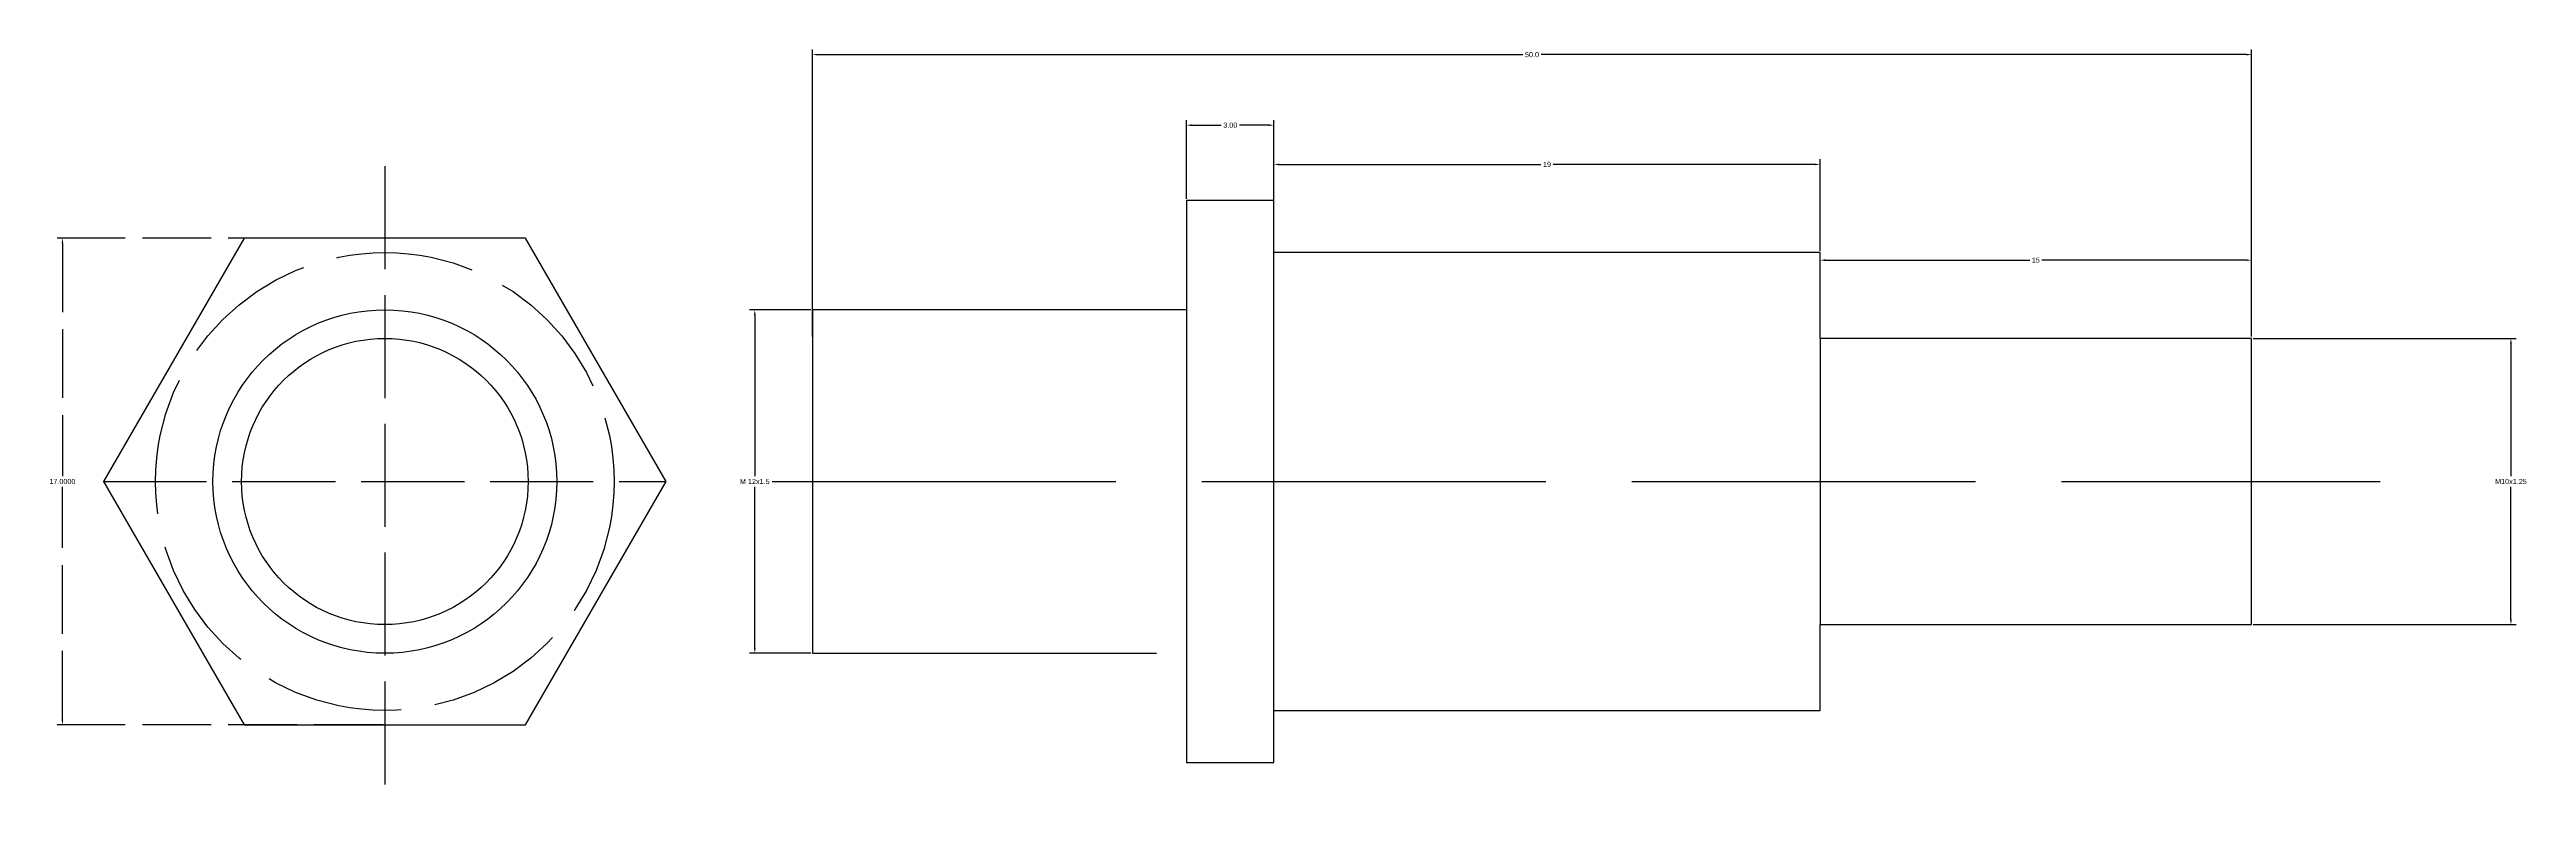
# Model space of a CAD drawing. Header units: inches. Extents: x 118.6 to 205, y 13.8 to 39.7.
import ezdxf

# ---------------------------------------------------------------- set-up
doc = ezdxf.new("R2010")
doc.units = ezdxf.units.IN
doc.header["$MEASUREMENT"] = 0
doc.linetypes.add('ACAD_ISO02W100', pattern=[15, 12, -3])
doc.styles.get("Standard").update_dxf_attribs({"font": 'Arial.ttf'})
doc.dimstyles.get("Standard").update_dxf_attribs({"dimtxt": 0.18, "dimasz": 0.18, "dimexe": 0.18, "dimexo": 0.0625, "dimgap": 0.09, "dimtad": 0, "dimtih": 1, "dimtoh": 1, "dimdec": 4, "dimzin": 0, "dimdsep": 46, "dimtxsty": 'Standard', "dimcen": 0.09, "dimadec": 0, "dimazin": 0, "dimtfac": 1, "dimtdec": 4, "dimtofl": 0, "dimtmove": 0, "dimatfit": 3, "dimfxl": 1, "dimtolj": 1, "dimtzin": 0, "dimarcsym": 0})

# ---------------------------------------------------------------- blocks, each defined once
blk = doc.blocks.new('*D3')
at = {"color": 0, "linetype": 'ACAD_ISO02W100', "lineweight": -2, "ltscale": 0.2, "transparency": 16777216}
for p, q in [((130.235, 33.086), (118.865, 33.086)), ((119.045, 32.906), (119.045, 24.767)), ((119.045, 16.266), (119.045, 24.405)), ((130.235, 16.086), (118.865, 16.086))]:
    blk.add_line(p, q, dxfattribs=at)
at = {"color": 0, "linetype": 'ACAD_ISO02W100', "ltscale": 0.2, "transparency": 16777216}
for points in [[(119.015, 32.906), (119.075, 32.906), (119.045, 33.086)], [(119.015, 16.266), (119.075, 16.266), (119.045, 16.086)]]:
    blk.add_solid(points, dxfattribs=at)
at = {"layer": 'Defpoints', "color": 0, "linetype": 'ACAD_ISO02W100', "ltscale": 0.2, "transparency": 16777216}
for p in [(130.298, 33.086), (119.045, 16.086), (130.298, 16.086)]:
    blk.add_point(p, dxfattribs=at)
at = {"color": 0, "linetype": 'ACAD_ISO02W100', "ltscale": 0.2, "transparency": 16777216, "insert": (119.045, 24.586), "char_height": 0.18, "width": 0.89812, "attachment_point": 5}
blk.add_mtext('\\A1;17.0000', dxfattribs=at)
blk = doc.blocks.new('*D4')
at = {"color": 0, "lineweight": -2, "transparency": 16777216}
for p, q in [((145.158, 30.586), (143.027, 30.586)), ((143.207, 30.406), (143.207, 24.767)), ((143.207, 18.766), (143.207, 24.405)), ((145.158, 18.586), (143.027, 18.586))]:
    blk.add_line(p, q, dxfattribs=at)
at = {"color": 0, "transparency": 16777216}
for points in [[(143.177, 30.406), (143.237, 30.406), (143.207, 30.586)], [(143.177, 18.766), (143.237, 18.766), (143.207, 18.586)]]:
    blk.add_solid(points, dxfattribs=at)
at = {"layer": 'Defpoints', "color": 0, "transparency": 16777216}
for p in [(145.22, 30.586), (143.207, 18.586), (145.22, 18.586)]:
    blk.add_point(p, dxfattribs=at)
at = {"color": 0, "transparency": 16777216, "insert": (143.207, 24.586), "char_height": 0.18, "attachment_point": 5}
blk.add_mtext('\\A1;M 12x1.5', dxfattribs=at)
blk = doc.blocks.new('*D5')
at = {"color": 0, "lineweight": -2, "transparency": 16777216}
for p, q in [((158.274, 34.463), (158.274, 37.216)), ((161.324, 34.463), (161.324, 37.216)), ((158.454, 37.036), (159.476, 37.036)), ((161.144, 37.036), (160.122, 37.036))]:
    blk.add_line(p, q, dxfattribs=at)
at = {"color": 0, "transparency": 16777216}
for points in [[(158.454, 37.066), (158.454, 37.006), (158.274, 37.036)], [(161.144, 37.066), (161.144, 37.006), (161.324, 37.036)]]:
    blk.add_solid(points, dxfattribs=at)
at = {"layer": 'Defpoints', "color": 0, "transparency": 16777216}
for p in [(161.324, 37.036), (158.274, 34.401), (161.324, 34.401)]:
    blk.add_point(p, dxfattribs=at)
at = {"color": 0, "transparency": 16777216, "insert": (159.799, 37.036), "char_height": 0.18, "attachment_point": 5}
blk.add_mtext('\\A1;3.00', dxfattribs=at)
blk = doc.blocks.new('*D6')
at = {"color": 0, "lineweight": -2, "transparency": 16777216}
for p, q in [((145.22, 29.648), (145.22, 39.682)), ((145.4, 39.502), (170.005, 39.502)), ((195.256, 39.502), (170.651, 39.502)), ((195.436, 29.648), (195.436, 39.682))]:
    blk.add_line(p, q, dxfattribs=at)
at = {"color": 0, "transparency": 16777216}
for points in [[(145.4, 39.532), (145.4, 39.472), (145.22, 39.502)], [(195.256, 39.532), (195.256, 39.472), (195.436, 39.502)]]:
    blk.add_solid(points, dxfattribs=at)
at = {"layer": 'Defpoints', "color": 0, "transparency": 16777216}
for p in [(145.22, 39.502), (145.22, 29.586), (195.436, 29.586)]:
    blk.add_point(p, dxfattribs=at)
at = {"color": 0, "transparency": 16777216, "insert": (170.328, 39.502), "char_height": 0.18, "attachment_point": 5}
blk.add_mtext('\\A1;50.0', dxfattribs=at)
blk = doc.blocks.new('*D7')
at = {"color": 0, "lineweight": -2, "transparency": 16777216}
for p, q in [((195.498, 29.586), (204.671, 29.586)), ((204.491, 29.406), (204.491, 24.767)), ((204.491, 19.766), (204.491, 24.405)), ((195.498, 19.586), (204.671, 19.586))]:
    blk.add_line(p, q, dxfattribs=at)
at = {"color": 0, "transparency": 16777216}
for points in [[(204.461, 29.406), (204.521, 29.406), (204.491, 29.586)], [(204.461, 19.766), (204.521, 19.766), (204.491, 19.586)]]:
    blk.add_solid(points, dxfattribs=at)
at = {"layer": 'Defpoints', "color": 0, "transparency": 16777216}
for p in [(195.436, 29.586), (195.436, 19.586), (204.491, 19.586)]:
    blk.add_point(p, dxfattribs=at)
at = {"color": 0, "transparency": 16777216, "insert": (204.491, 24.586), "char_height": 0.18, "attachment_point": 5}
blk.add_mtext('\\A1;M10x1.25', dxfattribs=at)
blk = doc.blocks.new('*D8')
at = {"color": 0, "lineweight": -2, "transparency": 16777216}
for p, q in [((161.324, 32.648), (161.324, 35.845)), ((161.504, 35.665), (170.642, 35.665)), ((180.202, 35.665), (171.065, 35.665)), ((180.382, 32.648), (180.382, 35.845))]:
    blk.add_line(p, q, dxfattribs=at)
at = {"color": 0, "transparency": 16777216}
for points in [[(161.504, 35.695), (161.504, 35.635), (161.324, 35.665)], [(180.202, 35.695), (180.202, 35.635), (180.382, 35.665)]]:
    blk.add_solid(points, dxfattribs=at)
at = {"layer": 'Defpoints', "color": 0, "transparency": 16777216}
for p in [(161.324, 35.665), (161.324, 32.586), (180.382, 32.586)]:
    blk.add_point(p, dxfattribs=at)
at = {"color": 0, "transparency": 16777216, "insert": (170.853, 35.665), "char_height": 0.18, "attachment_point": 5}
blk.add_mtext('\\A1;19', dxfattribs=at)
blk = doc.blocks.new('*D9')
at = {"color": 0, "lineweight": -2, "transparency": 16777216}
for p, q in [((180.382, 29.648), (180.382, 32.5)), ((180.562, 32.32), (187.697, 32.32)), ((195.256, 32.32), (188.121, 32.32)), ((195.436, 29.648), (195.436, 32.5))]:
    blk.add_line(p, q, dxfattribs=at)
at = {"color": 0, "transparency": 16777216}
for points in [[(180.562, 32.35), (180.562, 32.29), (180.382, 32.32)], [(195.256, 32.35), (195.256, 32.29), (195.436, 32.32)]]:
    blk.add_solid(points, dxfattribs=at)
at = {"layer": 'Defpoints', "color": 0, "transparency": 16777216}
for p in [(195.436, 32.32), (180.382, 29.586), (195.436, 29.586)]:
    blk.add_point(p, dxfattribs=at)
at = {"color": 0, "transparency": 16777216, "insert": (187.909, 32.32), "char_height": 0.18, "attachment_point": 5}
blk.add_mtext('\\A1;15', dxfattribs=at)

msp = doc.modelspace()

# ---------------------------------------------------------------- linework, layer by layer
at = {"linetype": 'ACAD_ISO02W100', "ltscale": 0.3}
for p, q in [((130.29764, 35.6011), (130.29764, 13.75354)), ((120.47085, 24.58592), (140.08147, 24.58592))]:
    msp.add_line(p, q, dxfattribs=at)
at = {"color": 2}
for p, q in [((161.32413, 34.40087), (158.27356, 34.40087)), ((158.27356, 34.40087), (158.27356, 30.58592)), ((161.32413, 32.58592), (161.32413, 34.40087)), ((180.3824, 32.58592), (161.32413, 32.58592)), ((161.32413, 16.58592), (161.32413, 32.58592)), ((180.3824, 29.58592), (180.3824, 32.58592)), ((158.27356, 30.58592), (145.22034, 30.58592)), ((158.27356, 30.58592), (158.27356, 18.58592)), ((195.43555, 29.58592), (180.3824, 29.58592)), ((180.3824, 29.58592), (180.3824, 19.58592)), ((195.43555, 19.58592), (195.43555, 29.58592)), ((180.3824, 19.58592), (195.43555, 19.58592)), ((161.32413, 16.58592), (180.3824, 16.58592))]:
    msp.add_line(p, q, dxfattribs=at)
at = {"color": 2, "linetype": 'ACAD_ISO02W100'}
for p, q in [((145.22034, 30.58592), (145.22034, 18.58592)), ((180.3824, 16.58592), (180.3824, 19.58592)), ((145.22034, 18.58592), (158.27356, 18.58592)), ((158.27356, 18.58592), (158.27356, 14.77096)), ((161.32413, 14.77096), (161.32413, 16.58592)), ((158.27356, 14.77096), (161.32413, 14.77096))]:
    msp.add_line(p, q, dxfattribs=at)
at = {"linetype": 'ACAD_ISO02W100'}
msp.add_line((143.81131, 24.58592), (199.92306, 24.58592), dxfattribs=at)
msp.add_lwpolyline([(125.39016, 33.08592), (120.48268, 24.58592), (125.39016, 16.08592), (135.20511, 16.08592), (140.11259, 24.58592), (135.20511, 33.08592)], close=True)
at = {"color": 1, "linetype": 'ACAD_ISO02W100', "ltscale": 0.4}
msp.add_circle((130.29764, 24.58592), 8, dxfattribs=at)
at = {"color": 1}
msp.add_circle((130.29764, 24.58592), 6, dxfattribs=at)
msp.add_circle((130.29764, 24.58592), 5)
at = {"linetype": 'ACAD_ISO02W100'}
msp.add_circle((130.29764, 24.58592), 2.842170943040401e-14, dxfattribs=at)
msp.add_circle((130.29764, 24.58592), 2.842170943040401e-14, dxfattribs=at)

# ---------------------------------------------------------------- dimensions: what is measured, and where the dimension line sits
for base, p1, p2, text, picture, middle in [((145.22034, 39.50195), (195.43555, 29.58592), (145.22034, 29.58592), '50.0', '*D6', (170.32794, 39.50195)), ((161.32413, 37.03641), (158.27356, 34.40087), (161.32413, 34.40087), '3.00', '*D5', (159.79885, 37.03641)), ((161.32413, 35.665), (180.3824, 32.58592), (161.32413, 32.58592), '19', '*D8', (170.85327, 35.665)), ((195.43555, 32.32035), (180.3824, 29.58592), (195.43555, 29.58592), '15', '*D9', (187.90897, 32.32035))]:
    dim = msp.add_linear_dim(base=base, p1=p1, p2=p2, text=text, dimstyle='Standard')
    dim.commit()
    dim.dimension.update_dxf_attribs({"geometry": picture, "text_midpoint": middle})
at = {"linetype": 'ACAD_ISO02W100', "ltscale": 0.2}
dim = msp.add_linear_dim(base=(119.04471, 16.08592), p1=(130.29764, 33.08592), p2=(130.29764, 16.08592), angle=90, dimstyle='Standard', dxfattribs=at)
dim.commit()
dim.dimension.update_dxf_attribs({"geometry": '*D3', "text_midpoint": (119.04471, 24.58592)})
for base, p1, p2, text, picture, middle in [((143.20724, 18.58592), (145.22034, 30.58592), (145.22034, 18.58592), 'M 12x1.5', '*D4', (143.20724, 24.58592)), ((204.49085, 19.58592), (195.43555, 29.58592), (195.43555, 19.58592), 'M10x1.25', '*D7', (204.49085, 24.58592))]:
    dim = msp.add_linear_dim(base=base, p1=p1, p2=p2, angle=90, text=text, dimstyle='Standard')
    dim.commit()
    dim.dimension.update_dxf_attribs({"geometry": picture, "text_midpoint": middle})

doc.saveas('drawing.dxf')
